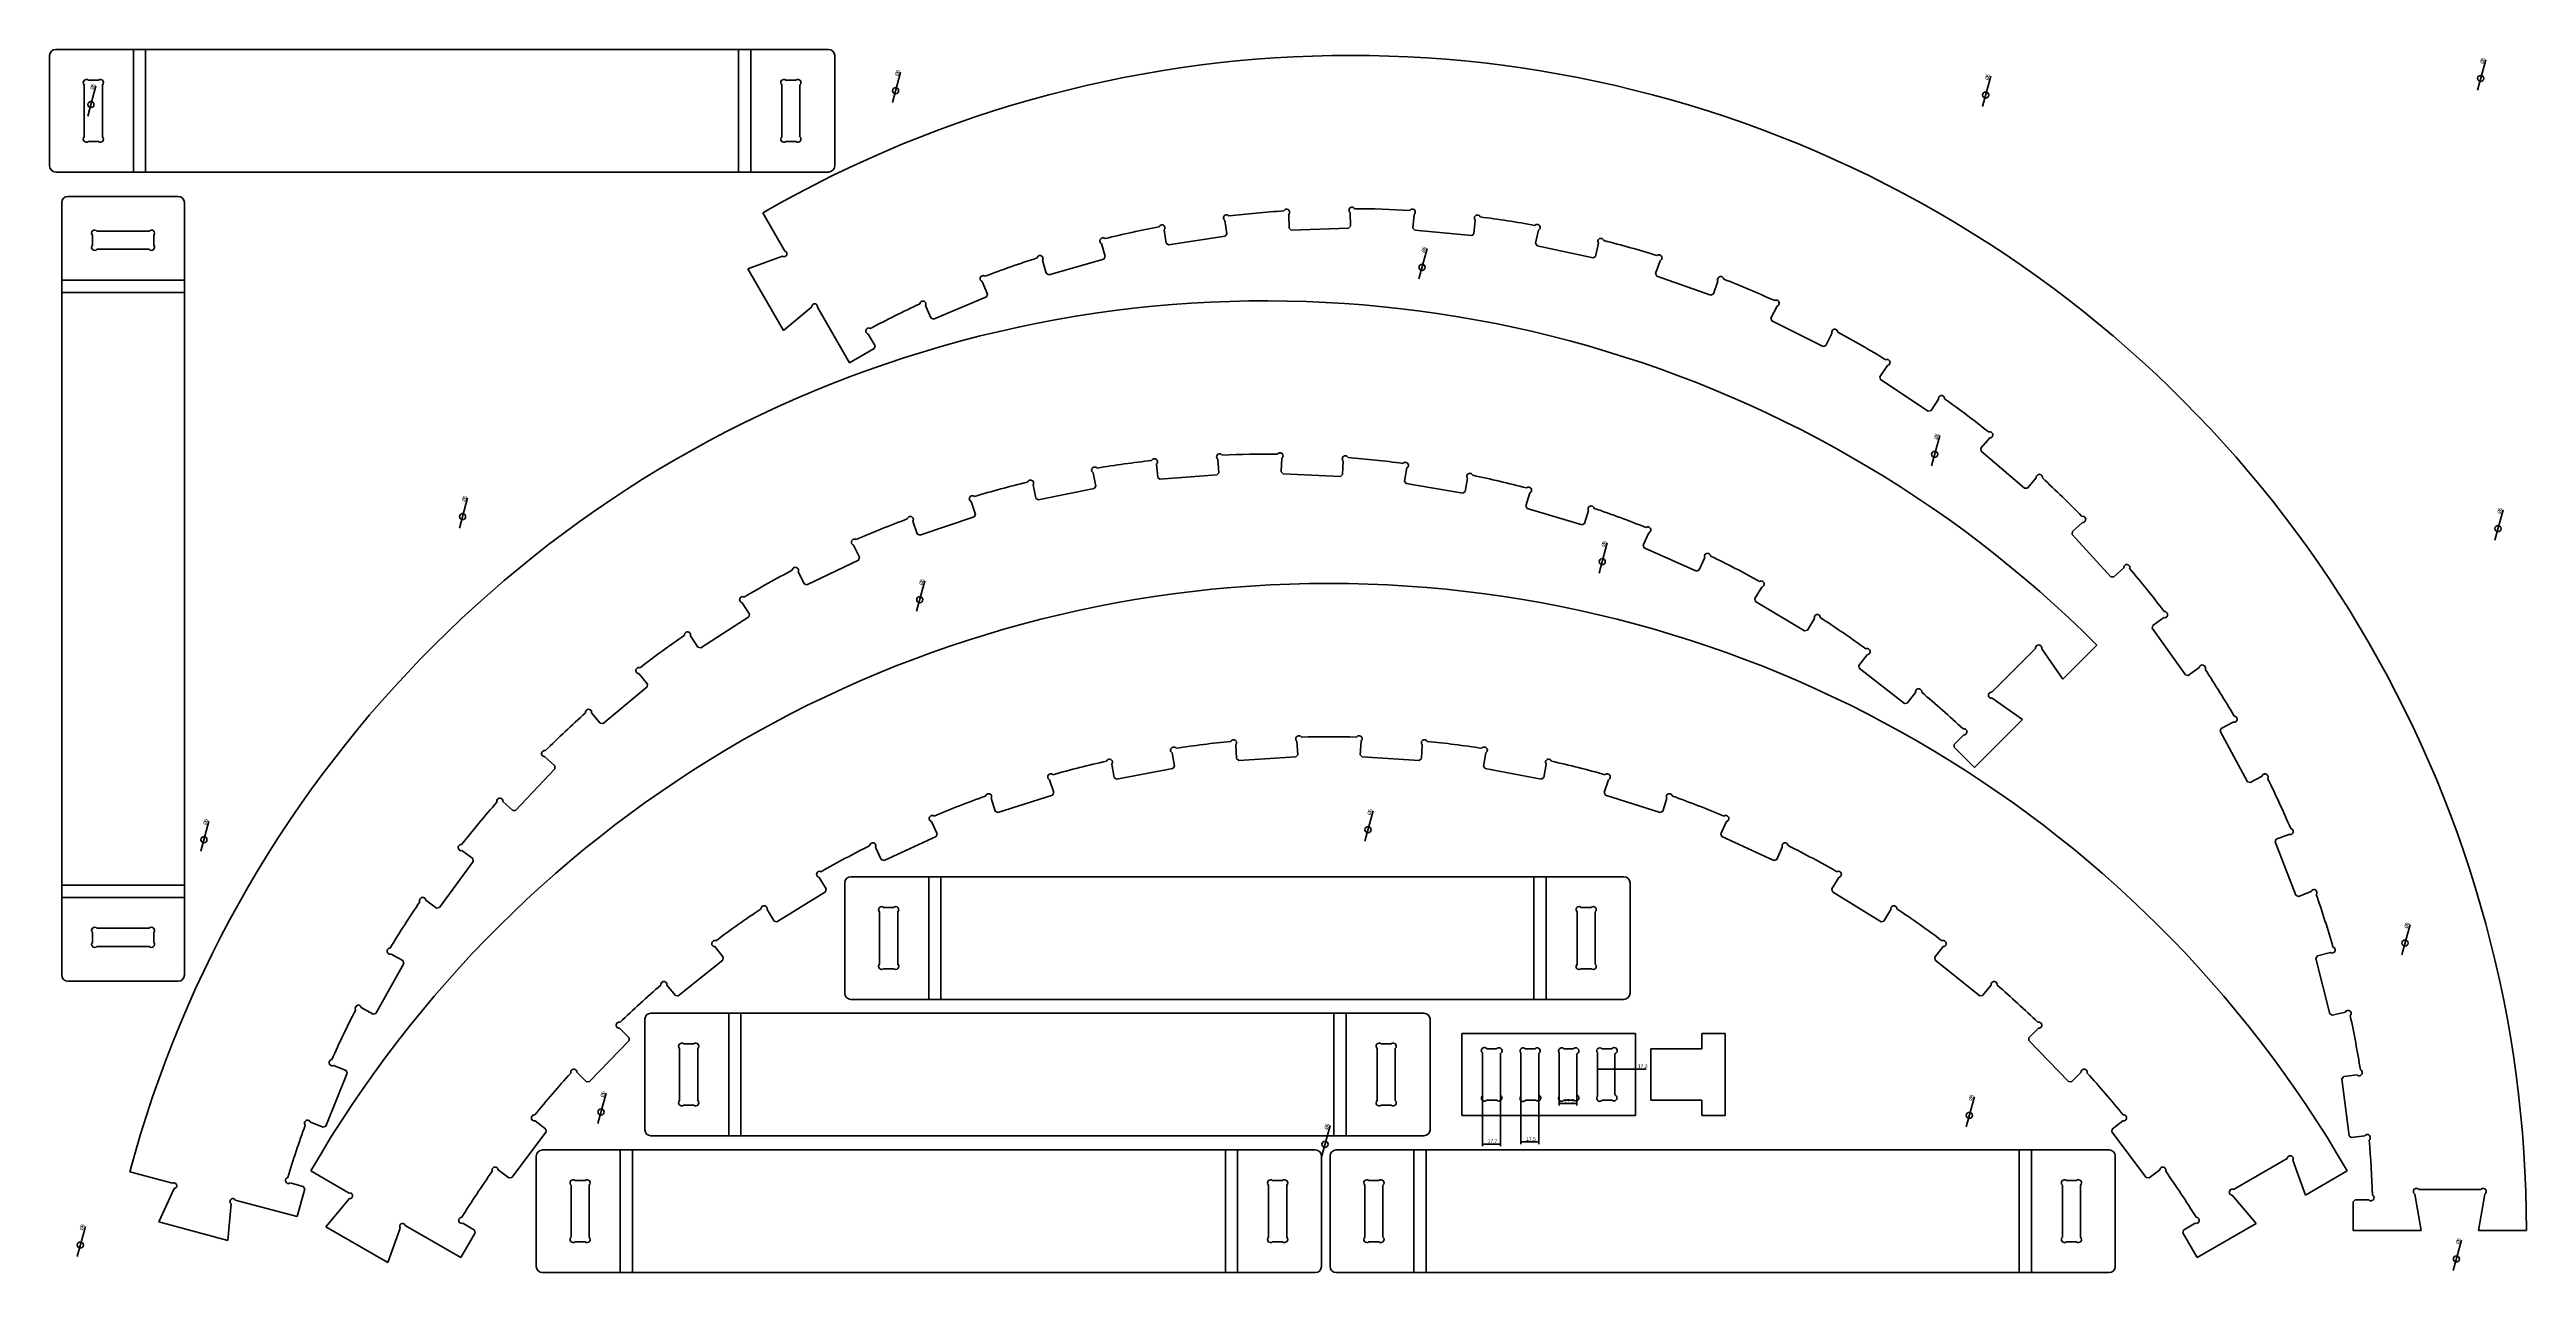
# Model space of a CAD drawing. Header units: millimetres. Extents: x 8 to 2431, y 13 to 1210.
import ezdxf

# ---------------------------------------------------------------- set-up
doc = ezdxf.new("R2010")
doc.units = ezdxf.units.MM
doc.layers.add('1', color=7, linetype='Continuous', true_color=0xffffff)
doc.styles.add('Arial Unicode MS', font='Arial Unicode MS')
doc.dimstyles.get("Standard").update_dxf_attribs({"dimtxt": 0.18, "dimasz": 0.18, "dimexe": 0.18, "dimexo": 0.0625, "dimgap": 0.09, "dimtad": 0, "dimtih": 1, "dimtoh": 1, "dimdec": 4, "dimzin": 0, "dimdsep": 46, "dimtxsty": 'Standard', "dimcen": 0.09, "dimadec": 0, "dimazin": 0, "dimtfac": 1, "dimtdec": 4, "dimtofl": 0, "dimtmove": 0, "dimatfit": 3, "dimfxl": 1, "dimtolj": 1, "dimtzin": 0, "dimarcsym": 0})

# ---------------------------------------------------------------- blocks, each defined once
blk = doc.blocks.new('_U0')
at = {"layer": '1', "color": 18, "lineweight": 35}
blk.add_line((1522.030667, 212.125958), (1569.896629, 212.125958), dxfattribs=at)
at = {"layer": '1', "color": 18, "lineweight": 70}
for points in [[(1522.030667, 212.125958), (1525.530663, 213.06378), (1525.53067, 211.188136), (1522.030667, 212.125958)], [(1539.180667, 212.125958), (1535.68067, 211.188136), (1535.680663, 213.06378), (1539.180667, 212.125958)]]:
    blk.add_solid(points, dxfattribs=at)
at = {"layer": '1', "color": 18, "linetype": 'Continuous', "lineweight": 13, "insert": (1561.605258, 212.550987), "char_height": 3.5, "attachment_point": 7, "line_spacing_factor": 1.069626, "style": 'Arial Unicode MS'}
blk.add_mtext('\\fArial Unicode MS|b0|i0;\\W1.0000;17,2', dxfattribs=at)
blk = doc.blocks.new('_U1')
at = {"layer": '1', "color": 18, "lineweight": 35}
for p, q in [((1484.730667, 185.311749), (1484.730667, 176.356183)), ((1484.730667, 178.356183), (1502.030667, 178.356183)), ((1502.030667, 186.724248), (1502.030667, 176.356183))]:
    blk.add_line(p, q, dxfattribs=at)
at = {"layer": '1', "color": 18, "lineweight": 70}
for points in [[(1484.730667, 178.356183), (1488.230663, 179.294005), (1488.23067, 177.418361), (1484.730667, 178.356183)], [(1502.030667, 178.356183), (1498.53067, 177.418361), (1498.530663, 179.294005), (1502.030667, 178.356183)]]:
    blk.add_solid(points, dxfattribs=at)
at = {"layer": '1', "color": 18, "linetype": 'Continuous', "lineweight": 13, "insert": (1489.672481, 178.781212), "char_height": 3.5, "attachment_point": 7, "line_spacing_factor": 1.069626, "style": 'Arial Unicode MS'}
blk.add_mtext('\\fArial Unicode MS|b0|i0;\\W1.0000;17,3', dxfattribs=at)
blk = doc.blocks.new('_U2')
at = {"layer": '1', "color": 18, "lineweight": 35}
for p, q in [((1447.230667, 185.604062), (1447.230667, 138.756183)), ((1464.730667, 186.714684), (1464.730667, 138.756183)), ((1447.230667, 140.756183), (1464.730667, 140.756183))]:
    blk.add_line(p, q, dxfattribs=at)
at = {"layer": '1', "color": 18, "lineweight": 70}
for points in [[(1447.230667, 140.756183), (1450.730663, 141.694005), (1450.73067, 139.818361), (1447.230667, 140.756183)], [(1464.730667, 140.756183), (1461.23067, 139.818361), (1461.230663, 141.694005), (1464.730667, 140.756183)]]:
    blk.add_solid(points, dxfattribs=at)
at = {"layer": '1', "color": 18, "linetype": 'Continuous', "lineweight": 13, "insert": (1452.272481, 141.181212), "char_height": 3.5, "attachment_point": 7, "line_spacing_factor": 1.069626, "style": 'Arial Unicode MS'}
blk.add_mtext('\\fArial Unicode MS|b0|i0;\\W1.0000;17,5', dxfattribs=at)
blk = doc.blocks.new('_U3')
at = {"layer": '1', "color": 18, "lineweight": 35}
for p, q in [((1409.530667, 185.837249), (1409.530667, 136.740174)), ((1427.230667, 186.343336), (1427.230667, 136.740174)), ((1409.530667, 138.740174), (1427.230667, 138.740174))]:
    blk.add_line(p, q, dxfattribs=at)
at = {"layer": '1', "color": 18, "lineweight": 70}
for points in [[(1409.530667, 138.740174), (1413.030663, 139.677996), (1413.03067, 137.802352), (1409.530667, 138.740174)], [(1427.230667, 138.740174), (1423.73067, 137.802352), (1423.730663, 139.677996), (1427.230667, 138.740174)]]:
    blk.add_solid(points, dxfattribs=at)
at = {"layer": '1', "color": 18, "linetype": 'Continuous', "lineweight": 13, "insert": (1414.672481, 139.165203), "char_height": 3.5, "attachment_point": 7, "line_spacing_factor": 1.069626, "style": 'Arial Unicode MS'}
blk.add_mtext('\\fArial Unicode MS|b0|i0;\\W1.0000;17,7', dxfattribs=at)
blk = doc.blocks.new('_U4')
at = {"layer": '1', "color": 18, "lineweight": 35}
blk.add_line((156.024255, 425.218987), (164.06784, 454.849357), dxfattribs=at)
at = {"layer": '1', "color": 18, "lineweight": 70}
for points in [[(159.888499, 439.453808), (159.900371, 443.077252), (161.710506, 442.585872)], [(158.316603, 433.663372), (158.304732, 430.039928), (156.494597, 430.531308)]]:
    blk.add_solid(points, dxfattribs=at)
at = {"layer": '1', "color": 18, "linetype": 'Continuous', "lineweight": 13, "char_height": 3.5, "attachment_point": 7, "rotation": 74.812261703, "line_spacing_factor": 1.069626, "style": 'Arial Unicode MS'}
for s, insert in [('\\fArial Unicode MS|b0|i0;%%c', (161.76093, 450.625729)), ('\\fArial Unicode MS|b0|i0;\\W1.0000;6', (162.595652, 453.700618))]:
    blk.add_mtext(s, dxfattribs=dict(at, insert=insert))
blk = doc.blocks.new('_U5')
at = {"layer": '1', "color": 18, "lineweight": 35}
blk.add_line((45.450332, 1144.80862), (53.493917, 1174.43899), dxfattribs=at)
at = {"layer": '1', "color": 18, "lineweight": 70}
for points in [[(47.74268, 1153.253005), (47.730808, 1149.629561), (45.920674, 1150.120941)], [(49.314576, 1159.043441), (49.326448, 1162.666885), (51.136583, 1162.175505)]]:
    blk.add_solid(points, dxfattribs=at)
at = {"layer": '1', "color": 18, "linetype": 'Continuous', "lineweight": 13, "char_height": 3.5, "attachment_point": 7, "rotation": 74.812261703, "line_spacing_factor": 1.069626, "style": 'Arial Unicode MS'}
for s, insert in [('\\fArial Unicode MS|b0|i0;%%c', (51.187007, 1170.215362)), ('\\fArial Unicode MS|b0|i0;\\W1.0000;6', (52.021729, 1173.290251))]:
    blk.add_mtext(s, dxfattribs=dict(at, insert=insert))
blk = doc.blocks.new('_U6')
at = {"layer": '1', "color": 18, "lineweight": 35}
blk.add_line((1252.600999, 127.166179), (1260.644583, 156.796549), dxfattribs=at)
at = {"layer": '1', "color": 18, "lineweight": 70}
for points in [[(1254.893347, 135.610564), (1254.881475, 131.98712), (1253.07134, 132.4785)], [(1256.465243, 141.401), (1256.477115, 145.024444), (1258.287249, 144.533064)]]:
    blk.add_solid(points, dxfattribs=at)
at = {"layer": '1', "color": 18, "linetype": 'Continuous', "lineweight": 13, "char_height": 3.5, "attachment_point": 7, "rotation": 74.812261703, "line_spacing_factor": 1.069626, "style": 'Arial Unicode MS'}
for s, insert in [('\\fArial Unicode MS|b0|i0;%%c', (1258.337673, 152.572921)), ('\\fArial Unicode MS|b0|i0;\\W1.0000;6', (1259.172396, 155.64781))]:
    blk.add_mtext(s, dxfattribs=dict(at, insert=insert))
blk = doc.blocks.new('_U7')
at = {"layer": '1', "color": 18, "lineweight": 35}
blk.add_line((544.547468, 158.807142), (552.591052, 188.437512), dxfattribs=at)
at = {"layer": '1', "color": 18, "lineweight": 70}
for points in [[(548.411712, 173.041963), (548.423584, 176.665407), (550.233718, 176.174027)], [(546.839816, 167.251527), (546.827944, 163.628083), (545.017809, 164.119463)]]:
    blk.add_solid(points, dxfattribs=at)
at = {"layer": '1', "color": 18, "linetype": 'Continuous', "lineweight": 13, "char_height": 3.5, "attachment_point": 7, "rotation": 74.812261703, "line_spacing_factor": 1.069626, "style": 'Arial Unicode MS'}
for s, insert in [('\\fArial Unicode MS|b0|i0;%%c', (550.284142, 184.213883)), ('\\fArial Unicode MS|b0|i0;\\W1.0000;6', (551.118865, 187.288773))]:
    blk.add_mtext(s, dxfattribs=dict(at, insert=insert))
blk = doc.blocks.new('_U8')
at = {"layer": '1', "color": 18, "lineweight": 35}
blk.add_line((1882.786689, 155.419195), (1890.830274, 185.049565), dxfattribs=at)
at = {"layer": '1', "color": 18, "lineweight": 70}
for points in [[(1886.650933, 169.654015), (1886.662805, 173.277459), (1888.47294, 172.78608)], [(1885.079038, 163.86358), (1885.067166, 160.240136), (1883.257031, 160.731516)]]:
    blk.add_solid(points, dxfattribs=at)
at = {"layer": '1', "color": 18, "linetype": 'Continuous', "lineweight": 13, "char_height": 3.5, "attachment_point": 7, "rotation": 74.812261703, "line_spacing_factor": 1.069626, "style": 'Arial Unicode MS'}
for s, insert in [('\\fArial Unicode MS|b0|i0;%%c', (1888.523364, 180.825936)), ('\\fArial Unicode MS|b0|i0;\\W1.0000;6', (1889.358086, 183.900826))]:
    blk.add_mtext(s, dxfattribs=dict(at, insert=insert))
blk = doc.blocks.new('_U9')
at = {"layer": '1', "color": 18, "lineweight": 35}
blk.add_line((856.238628, 660.223357), (864.282213, 689.853727), dxfattribs=at)
at = {"layer": '1', "color": 18, "lineweight": 70}
for points in [[(858.530976, 668.667742), (858.519104, 665.044298), (856.70897, 665.535678)], [(860.102872, 674.458177), (860.114744, 678.081621), (861.924879, 677.590242)]]:
    blk.add_solid(points, dxfattribs=at)
at = {"layer": '1', "color": 18, "linetype": 'Continuous', "lineweight": 13, "char_height": 3.5, "attachment_point": 7, "rotation": 74.812261703, "line_spacing_factor": 1.069626, "style": 'Arial Unicode MS'}
for s, insert in [('\\fArial Unicode MS|b0|i0;%%c', (861.975303, 685.630098)), ('\\fArial Unicode MS|b0|i0;\\W1.0000;6', (862.810025, 688.704988))]:
    blk.add_mtext(s, dxfattribs=dict(at, insert=insert))
blk = doc.blocks.new('_U10')
at = {"layer": '1', "color": 18, "lineweight": 35}
blk.add_line((1523.664265, 697.490778), (1531.70785, 727.121148), dxfattribs=at)
at = {"layer": '1', "color": 18, "lineweight": 70}
for points in [[(1525.956613, 705.935163), (1525.944742, 702.311719), (1524.134607, 702.803099)], [(1527.528509, 711.725599), (1527.540381, 715.349043), (1529.350516, 714.857663)]]:
    blk.add_solid(points, dxfattribs=at)
at = {"layer": '1', "color": 18, "linetype": 'Continuous', "lineweight": 13, "char_height": 3.5, "attachment_point": 7, "rotation": 74.812261703, "line_spacing_factor": 1.069626, "style": 'Arial Unicode MS'}
for s, insert in [('\\fArial Unicode MS|b0|i0;%%c', (1529.40094, 722.89752)), ('\\fArial Unicode MS|b0|i0;\\W1.0000;6', (1530.235662, 725.972409))]:
    blk.add_mtext(s, dxfattribs=dict(at, insert=insert))
blk = doc.blocks.new('_U11')
at = {"layer": '1', "color": 18, "lineweight": 35}
blk.add_line((1848.907215, 802.517148), (1856.9508, 832.147518), dxfattribs=at)
at = {"layer": '1', "color": 18, "lineweight": 70}
for points in [[(1851.199564, 810.961533), (1851.187692, 807.338089), (1849.377557, 807.829468)], [(1852.771459, 816.751968), (1852.783331, 820.375412), (1854.593466, 819.884032)]]:
    blk.add_solid(points, dxfattribs=at)
at = {"layer": '1', "color": 18, "linetype": 'Continuous', "lineweight": 13, "char_height": 3.5, "attachment_point": 7, "rotation": 74.812261703, "line_spacing_factor": 1.069626, "style": 'Arial Unicode MS'}
for s, insert in [('\\fArial Unicode MS|b0|i0;%%c', (1854.64389, 827.923889)), ('\\fArial Unicode MS|b0|i0;\\W1.0000;6', (1855.478612, 830.998779))]:
    blk.add_mtext(s, dxfattribs=dict(at, insert=insert))
blk = doc.blocks.new('_U12')
at = {"layer": '1', "color": 18, "lineweight": 35}
blk.add_line((1347.491001, 985.466307), (1355.534585, 1015.096677), dxfattribs=at)
at = {"layer": '1', "color": 18, "lineweight": 70}
for points in [[(1349.783349, 993.910692), (1349.771477, 990.287248), (1347.961342, 990.778628)], [(1351.355245, 999.701128), (1351.367117, 1003.324571), (1353.177251, 1002.833192)]]:
    blk.add_solid(points, dxfattribs=at)
at = {"layer": '1', "color": 18, "linetype": 'Continuous', "lineweight": 13, "char_height": 3.5, "attachment_point": 7, "rotation": 74.812261703, "line_spacing_factor": 1.069626, "style": 'Arial Unicode MS'}
for s, insert in [('\\fArial Unicode MS|b0|i0;%%c', (1353.227675, 1010.873048)), ('\\fArial Unicode MS|b0|i0;\\W1.0000;6', (1354.062398, 1013.947938))]:
    blk.add_mtext(s, dxfattribs=dict(at, insert=insert))
blk = doc.blocks.new('_U13')
at = {"layer": '1', "color": 18, "lineweight": 35}
blk.add_line((832.522996, 1158.251624), (840.566581, 1187.881994), dxfattribs=at)
at = {"layer": '1', "color": 18, "lineweight": 70}
for points in [[(834.815344, 1166.696009), (834.803473, 1163.072565), (832.993338, 1163.563945)], [(836.38724, 1172.486445), (836.399112, 1176.109889), (838.209247, 1175.618509)]]:
    blk.add_solid(points, dxfattribs=at)
at = {"layer": '1', "color": 18, "linetype": 'Continuous', "lineweight": 13, "char_height": 3.5, "attachment_point": 7, "rotation": 74.812261703, "line_spacing_factor": 1.069626, "style": 'Arial Unicode MS'}
for s, insert in [('\\fArial Unicode MS|b0|i0;%%c', (838.259671, 1183.658366)), ('\\fArial Unicode MS|b0|i0;\\W1.0000;6', (839.094393, 1186.733255))]:
    blk.add_mtext(s, dxfattribs=dict(at, insert=insert))
blk = doc.blocks.new('_U14')
at = {"layer": '1', "color": 18, "lineweight": 35}
blk.add_line((409.029572, 741.534094), (417.073156, 771.164465), dxfattribs=at)
at = {"layer": '1', "color": 18, "lineweight": 70}
for points in [[(412.893816, 755.768915), (412.905688, 759.392359), (414.715822, 758.900979)], [(411.32192, 749.978479), (411.310048, 746.355036), (409.499913, 746.846415)]]:
    blk.add_solid(points, dxfattribs=at)
at = {"layer": '1', "color": 18, "linetype": 'Continuous', "lineweight": 13, "char_height": 3.5, "attachment_point": 7, "rotation": 74.812261703, "line_spacing_factor": 1.069626, "style": 'Arial Unicode MS'}
for s, insert in [('\\fArial Unicode MS|b0|i0;%%c', (414.766246, 766.940836)), ('\\fArial Unicode MS|b0|i0;\\W1.0000;6', (415.600969, 770.015725))]:
    blk.add_mtext(s, dxfattribs=dict(at, insert=insert))
blk = doc.blocks.new('_U15')
at = {"layer": '1', "color": 18, "lineweight": 35}
blk.add_line((1294.649121, 435.082141), (1302.692706, 464.712511), dxfattribs=at)
at = {"layer": '1', "color": 18, "lineweight": 70}
for points in [[(1296.94147, 443.526526), (1296.929598, 439.903083), (1295.119463, 440.394462)], [(1298.513366, 449.316962), (1298.525237, 452.940406), (1300.335372, 452.449026)]]:
    blk.add_solid(points, dxfattribs=at)
at = {"layer": '1', "color": 18, "linetype": 'Continuous', "lineweight": 13, "char_height": 3.5, "attachment_point": 7, "rotation": 74.812261703, "line_spacing_factor": 1.069626, "style": 'Arial Unicode MS'}
for s, insert in [('\\fArial Unicode MS|b0|i0;%%c', (1300.385796, 460.488883)), ('\\fArial Unicode MS|b0|i0;\\W1.0000;6', (1301.220519, 463.563772))]:
    blk.add_mtext(s, dxfattribs=dict(at, insert=insert))
blk = doc.blocks.new('_U16')
at = {"layer": '1', "color": 18, "lineweight": 35}
blk.add_line((1898.771734, 1154.224019), (1906.815319, 1183.85439), dxfattribs=at)
at = {"layer": '1', "color": 18, "lineweight": 70}
for points in [[(1902.635979, 1168.45884), (1902.64785, 1172.082284), (1904.457985, 1171.590904)], [(1901.064083, 1162.668404), (1901.052211, 1159.044961), (1899.242076, 1159.53634)]]:
    blk.add_solid(points, dxfattribs=at)
at = {"layer": '1', "color": 18, "linetype": 'Continuous', "lineweight": 13, "char_height": 3.5, "attachment_point": 7, "rotation": 74.812261703, "line_spacing_factor": 1.069626, "style": 'Arial Unicode MS'}
for s, insert in [('\\fArial Unicode MS|b0|i0;%%c', (1904.508409, 1179.630761)), ('\\fArial Unicode MS|b0|i0;\\W1.0000;6', (1905.343132, 1182.70565))]:
    blk.add_mtext(s, dxfattribs=dict(at, insert=insert))
blk = doc.blocks.new('_U17')
at = {"layer": '1', "color": 18, "lineweight": 35}
blk.add_line((35.110658, 28.524205), (43.154242, 58.154575), dxfattribs=at)
at = {"layer": '1', "color": 18, "lineweight": 70}
for points in [[(37.403006, 36.96859), (37.391134, 33.345146), (35.580999, 33.836526)], [(38.974902, 42.759025), (38.986774, 46.382469), (40.796909, 45.89109)]]:
    blk.add_solid(points, dxfattribs=at)
at = {"layer": '1', "color": 18, "linetype": 'Continuous', "lineweight": 13, "char_height": 3.5, "attachment_point": 7, "rotation": 74.812261703, "line_spacing_factor": 1.069626, "style": 'Arial Unicode MS'}
for s, insert in [('\\fArial Unicode MS|b0|i0;%%c', (40.847332, 53.930946)), ('\\fArial Unicode MS|b0|i0;\\W1.0000;6', (41.682055, 57.005836))]:
    blk.add_mtext(s, dxfattribs=dict(at, insert=insert))
blk = doc.blocks.new('_U18')
at = {"layer": '1', "color": 18, "lineweight": 35}
blk.add_line((2399.897941, 729.829316), (2407.941525, 759.459686), dxfattribs=at)
at = {"layer": '1', "color": 18, "lineweight": 70}
for points in [[(2402.190289, 738.273701), (2402.178417, 734.650257), (2400.368282, 735.141637)], [(2403.762185, 744.064137), (2403.774057, 747.687581), (2405.584192, 747.196201)]]:
    blk.add_solid(points, dxfattribs=at)
at = {"layer": '1', "color": 18, "linetype": 'Continuous', "lineweight": 13, "char_height": 3.5, "attachment_point": 7, "rotation": 74.812261703, "line_spacing_factor": 1.069626, "style": 'Arial Unicode MS'}
for s, insert in [('\\fArial Unicode MS|b0|i0;%%c', (2405.634616, 755.236057)), ('\\fArial Unicode MS|b0|i0;\\W1.0000;6', (2406.469338, 758.310947))]:
    blk.add_mtext(s, dxfattribs=dict(at, insert=insert))
blk = doc.blocks.new('_U19')
at = {"layer": '1', "color": 18, "lineweight": 35}
blk.add_line((2359.242572, 14.972415), (2367.286157, 44.602785), dxfattribs=at)
at = {"layer": '1', "color": 18, "lineweight": 70}
for points in [[(2363.106816, 29.207236), (2363.118688, 32.83068), (2364.928823, 32.3393)], [(2361.53492, 23.4168), (2361.523048, 19.793357), (2359.712914, 20.284736)]]:
    blk.add_solid(points, dxfattribs=at)
at = {"layer": '1', "color": 18, "linetype": 'Continuous', "lineweight": 13, "char_height": 3.5, "attachment_point": 7, "rotation": 74.812261703, "line_spacing_factor": 1.069626, "style": 'Arial Unicode MS'}
for s, insert in [('\\fArial Unicode MS|b0|i0;%%c', (2364.979247, 40.379157)), ('\\fArial Unicode MS|b0|i0;\\W1.0000;6', (2365.813969, 43.454046))]:
    blk.add_mtext(s, dxfattribs=dict(at, insert=insert))
blk = doc.blocks.new('_U20')
at = {"layer": '1', "color": 18, "lineweight": 35}
blk.add_line((2382.958204, 1170.262478), (2391.001788, 1199.892848), dxfattribs=at)
at = {"layer": '1', "color": 18, "lineweight": 70}
for points in [[(2386.822448, 1184.497298), (2386.83432, 1188.120742), (2388.644455, 1187.629362)], [(2385.250552, 1178.706863), (2385.23868, 1175.083419), (2383.428545, 1175.574799)]]:
    blk.add_solid(points, dxfattribs=at)
at = {"layer": '1', "color": 18, "linetype": 'Continuous', "lineweight": 13, "char_height": 3.5, "attachment_point": 7, "rotation": 74.812261703, "line_spacing_factor": 1.069626, "style": 'Arial Unicode MS'}
for s, insert in [('\\fArial Unicode MS|b0|i0;%%c', (2388.694879, 1195.669219)), ('\\fArial Unicode MS|b0|i0;\\W1.0000;6', (2389.529601, 1198.744109))]:
    blk.add_mtext(s, dxfattribs=dict(at, insert=insert))
blk = doc.blocks.new('_U21')
at = {"layer": '1', "color": 18, "lineweight": 35}
blk.add_line((2308.911226, 324.012846), (2316.95481, 353.643216), dxfattribs=at)
at = {"layer": '1', "color": 18, "lineweight": 70}
for points in [[(2312.77547, 338.247666), (2312.787342, 341.87111), (2314.597476, 341.379731)], [(2311.203574, 332.457231), (2311.191702, 328.833787), (2309.381567, 329.325167)]]:
    blk.add_solid(points, dxfattribs=at)
at = {"layer": '1', "color": 18, "linetype": 'Continuous', "lineweight": 13, "char_height": 3.5, "attachment_point": 7, "rotation": 74.812261703, "line_spacing_factor": 1.069626, "style": 'Arial Unicode MS'}
for s, insert in [('\\fArial Unicode MS|b0|i0;%%c', (2314.6479, 349.419587)), ('\\fArial Unicode MS|b0|i0;\\W1.0000;6', (2315.482623, 352.494477))]:
    blk.add_mtext(s, dxfattribs=dict(at, insert=insert))

msp = doc.modelspace()

# ---------------------------------------------------------------- linework, layer by layer
at = {"layer": '1', "color": 155, "linetype": 'Continuous', "lineweight": 70}
for p, q in [((8.105574, 1203.974052), (8.105574, 1095.974052)), ((90.105574, 1209.974052), (14.105574, 1209.974052)), ((102.105574, 1209.974052), (90.105574, 1209.974052)), ((90.105574, 1209.974052), (90.105574, 1089.974052)), ((102.105574, 1209.974052), (102.105574, 1089.974052)), ((682.105574, 1209.974052), (102.105574, 1209.974052)), ((682.105574, 1209.974052), (682.105574, 1089.974052)), ((682.105574, 1209.974052), (694.105574, 1209.974052)), ((770.105574, 1209.974052), (694.105574, 1209.974052)), ((694.105574, 1209.974052), (694.105574, 1089.974052)), ((776.105574, 1203.974052), (776.105574, 1095.974052)), ((42.105574, 1124.446188), (42.105574, 1175.501916)), ((46.105574, 1179.974052), (55.855574, 1179.974052)), ((59.855574, 1124.446188), (59.855574, 1175.501916)), ((724.355574, 1175.501916), (724.355574, 1124.446188)), ((728.355574, 1179.974052), (738.105574, 1179.974052)), ((742.105574, 1175.501916), (742.105574, 1124.446188)), ((46.105574, 1119.974052), (55.855574, 1119.974052)), ((728.355574, 1119.974052), (738.105574, 1119.974052)), ((90.105574, 1089.974052), (14.105574, 1089.974052)), ((26.051391, 1066.160236), (134.051391, 1066.160236)), ((102.105574, 1089.974052), (90.105574, 1089.974052)), ((682.105574, 1089.974052), (102.105574, 1089.974052)), ((682.105574, 1089.974052), (694.105574, 1089.974052)), ((770.105574, 1089.974052), (694.105574, 1089.974052)), ((20.051391, 1060.160236), (20.051391, 984.160236)), ((140.051391, 1060.160236), (140.051391, 984.160236)), ((727.38937, 1012.671891), (705.770822, 1050.116314)), ((1157.685753, 1042.692081), (1159.716404, 1029.610414)), ((1220.530495, 1035.245669), (1220.12282, 1048.477728)), ((1280.094363, 1050.325431), (1280.502038, 1037.093372)), ((1341.547697, 1035.212576), (1342.769177, 1048.394441)), ((1402.513227, 1042.858339), (1401.291747, 1029.676474)), ((50.051391, 1018.410236), (50.051391, 1028.160236)), ((54.523527, 1032.160236), (105.579255, 1032.160236)), ((110.051391, 1018.410236), (110.051391, 1028.160236)), ((1037.142988, 1020.074004), (1040.765831, 1007.341031)), ((1100.426476, 1020.406914), (1098.395825, 1033.488582)), ((1102.70959, 1018.737367), (1100.426476, 1020.406914)), ((1158.046856, 1027.327299), (1102.70959, 1018.737367)), ((1159.716404, 1029.610414), (1158.046856, 1027.327299)), ((1222.591137, 1033.308208), (1220.530495, 1035.245669)), ((1278.564577, 1035.032731), (1222.591137, 1033.308208)), ((1280.502038, 1037.093372), (1278.564577, 1035.032731)), ((1343.354628, 1033.036571), (1341.547697, 1035.212576)), ((1399.115742, 1027.869543), (1343.354628, 1033.036571)), ((1401.291747, 1029.676474), (1399.115742, 1027.869543)), ((1461.643583, 1020.308136), (1464.475701, 1033.239984)), ((1463.169413, 1017.926574), (1461.643583, 1020.308136)), ((1517.872919, 1005.946321), (1463.169413, 1017.926574)), ((1523.0866, 1020.403999), (1520.254482, 1007.472151)), ((54.523527, 1014.410236), (105.579255, 1014.410236)), ((691.129806, 995.475298), (724.933799, 1007.778945)), ((726.129806, 934.853519), (691.129806, 995.475298)), ((983.056292, 990.921252), (979.433449, 1003.654224)), ((1039.389506, 1004.870054), (985.52727, 989.544927)), ((1040.765831, 1007.341031), (1039.389506, 1004.870054)), ((1520.254482, 1007.472151), (1517.872919, 1005.946321)), ((1578.997622, 990.758287), (1583.397447, 1003.244084)), ((20.051391, 984.160236), (140.051391, 984.160236)), ((20.051391, 972.160236), (20.051391, 984.160236)), ((20.051391, 972.160236), (140.051391, 972.160236)), ((20.051391, 972.160236), (20.051391, 392.160236)), ((140.051391, 972.160236), (140.051391, 984.160236)), ((140.051391, 972.160236), (140.051391, 392.160236)), ((920.293372, 982.814065), (925.453489, 970.622807)), ((925.453489, 970.622807), (924.39125, 968.001424)), ((985.52727, 989.544927), (983.056292, 990.921252)), ((1580.219222, 988.207269), (1578.997622, 990.758287)), ((1633.03587, 969.5954), (1580.219222, 988.207269)), ((1635.586889, 970.816999), (1633.03587, 969.5954)), ((1639.986713, 983.302796), (1635.586889, 970.816999)), ((753.687073, 957.976812), (726.129806, 934.853519)), ((790.546634, 903.280301), (759.152275, 957.656926)), ((870.199158, 947.235655), (865.039041, 959.426913)), ((872.820541, 946.173416), (870.199158, 947.235655)), ((924.39125, 968.001424), (872.820541, 946.173416)), ((1691.830848, 947.010973), (1697.731682, 958.861447)), ((1692.729697, 944.32917), (1691.830848, 947.010973)), ((808.908227, 931.477088), (815.527396, 920.012352)), ((1742.858842, 919.367822), (1692.729697, 944.32917)), ((1751.44148, 932.117145), (1745.540645, 920.266672)), ((814.795345, 917.280301), (790.546634, 903.280301)), ((815.527396, 920.012352), (814.795345, 917.280301)), ((1745.540645, 920.266672), (1742.858842, 919.367822)), ((1798.432822, 889.729359), (1805.745216, 900.764869)), ((1798.995297, 886.957424), (1798.432822, 889.729359)), ((1845.67703, 856.024986), (1798.995297, 886.957424)), ((1848.448965, 856.587461), (1845.67703, 856.024986)), ((1855.761359, 867.62297), (1848.448965, 856.587461)), ((1897.187568, 819.781776), (1905.800672, 829.835035)), ((1091.986452, 791.187117), (1090.968109, 804.386229)), ((1150.790328, 809.001654), (1151.80867, 795.802542)), ((1212.876053, 796.743052), (1213.487445, 809.967263)), ((1273.423424, 807.196256), (1272.812032, 793.972044)), ((1333.532133, 787.400959), (1335.763991, 800.449805)), ((1897.405141, 816.96173), (1897.187568, 819.781776)), ((1939.931816, 780.527105), (1897.405141, 816.96173)), ((972.695891, 770.817376), (970.063251, 783.791303)), ((1029.935182, 780.391485), (975.053675, 769.255052)), ((1028.864866, 795.723196), (1031.497506, 782.749269)), ((1031.497506, 782.749269), (1029.935182, 780.391485)), ((1094.134373, 789.34689), (1091.986452, 791.187117)), ((1149.968444, 793.65462), (1094.134373, 789.34689)), ((1151.80867, 795.802542), (1149.968444, 793.65462)), ((1214.781552, 794.652819), (1212.876053, 796.743052)), ((1270.721799, 792.066545), (1214.781552, 794.652819)), ((1272.812032, 793.972044), (1270.721799, 792.066545)), ((1335.166324, 785.092406), (1333.532133, 787.400959)), ((1390.364749, 775.651333), (1335.166324, 785.092406)), ((1392.673302, 777.285524), (1390.364749, 775.651333)), ((1394.905161, 790.334371), (1392.673302, 777.285524)), ((1452.125667, 763.302456), (1455.94416, 775.978129)), ((1942.751863, 780.744678), (1939.931816, 780.527105)), ((1951.364967, 790.797937), (1942.751863, 780.744678)), ((912.441595, 752.478196), (859.344599, 734.681876)), ((909.495303, 767.562171), (913.702333, 755.0101)), ((913.702333, 755.0101), (912.441595, 752.478196)), ((975.053675, 769.255052), (972.695891, 770.817376)), ((1453.463777, 760.810577), (1452.125667, 763.302456)), ((1507.083629, 744.657823), (1453.463777, 760.810577)), ((1513.394001, 758.671607), (1509.575508, 745.995933)), ((856.812695, 735.942615), (852.605665, 748.494685)), ((859.344599, 734.681876), (856.812695, 735.942615)), ((1509.575508, 745.995933), (1507.083629, 744.657823)), ((1566.858898, 724.81285), (1572.206141, 736.9232)), ((1986.467438, 735.40315), (1986.598064, 738.228559)), ((2024.194394, 694.01865), (1986.467438, 735.40315)), ((1986.598064, 738.228559), (1996.381314, 747.147169)), ((799.268766, 710.337889), (748.761177, 686.151457)), ((794.491162, 724.94547), (800.208807, 713.005532)), ((800.208807, 713.005532), (799.268766, 710.337889)), ((1567.880644, 722.17542), (1566.858898, 724.81285)), ((1619.1091, 699.555844), (1567.880644, 722.17542)), ((1627.093773, 712.687939), (1621.74653, 700.577589)), ((2036.803052, 702.806634), (2027.019803, 693.888024)), ((746.093534, 687.091499), (740.375888, 699.031436)), ((748.761177, 686.151457), (746.093534, 687.091499)), ((1621.74653, 700.577589), (1619.1091, 699.555844)), ((1675.992588, 672.515605), (1682.787522, 683.877051)), ((2027.019803, 693.888024), (2024.194394, 694.01865)), ((692.13228, 654.609368), (644.979742, 624.399466)), ((685.595787, 668.51912), (692.737374, 657.372313)), ((692.737374, 657.372313), (692.13228, 654.609368)), ((1676.682481, 669.772605), (1675.992588, 672.515605)), ((1724.74297, 641.029096), (1676.682481, 669.772605)), ((642.216798, 625.00456), (635.07521, 636.151368)), ((1727.48597, 641.718988), (1724.74297, 641.029096)), ((1734.280904, 653.080434), (1727.48597, 641.718988)), ((2064.832093, 643.518028), (2065.308939, 646.30597)), ((2097.187427, 597.811001), (2064.832093, 643.518028)), ((2065.308939, 646.30597), (2076.114029, 653.954735)), ((644.979742, 624.399466), (642.216798, 625.00456)), ((1777.872382, 607.203493), (1786.012002, 617.643808)), ((1778.219962, 604.396504), (1777.872382, 607.203493)), ((1950.71792, 623.772752), (1907.935474, 580.990306)), ((1977.372425, 593.858715), (1956.608629, 623.51249)), ((2010.643977, 627.130266), (1977.372425, 593.858715)), ((592.656216, 586.137422), (549.573513, 550.362001)), ((584.459921, 599.138486), (592.91719, 588.953783)), ((592.91719, 588.953783), (592.656216, 586.137422)), ((1822.383938, 569.964785), (1778.219962, 604.396504)), ((2099.975369, 597.334155), (2097.187427, 597.811001)), ((2110.780459, 604.98292), (2099.975369, 597.334155)), ((546.757152, 550.622975), (538.299882, 560.807678)), ((1825.190927, 570.312366), (1822.383938, 569.964785)), ((1833.330547, 580.75268), (1825.190927, 570.312366)), ((1908.195736, 575.099597), (1937.849511, 554.335801)), ((549.573513, 550.362001), (546.757152, 550.622975)), ((1228.178725, 533.033008), (1228.993689, 519.819779)), ((1290.068314, 519.819779), (1290.883278, 533.033008)), ((1870.953885, 529.866581), (1880.314803, 539.227499)), ((1937.849511, 554.335801), (1890.752874, 507.239164)), ((2131.311179, 542.699251), (2132.127016, 545.407462)), ((2157.804418, 493.362568), (2131.311179, 542.699251)), ((2132.127016, 545.407462), (2143.790153, 551.670435)), ((492.61668, 517.855309), (502.261429, 508.7871)), ((502.261429, 508.7871), (502.34853, 505.960014)), ((1049.517393, 497.595798), (1047.084855, 510.608727)), ((1106.063241, 521.633698), (1108.495779, 508.620769)), ((1169.107489, 516.126125), (1168.292525, 529.339354)), ((1171.226818, 514.25304), (1169.107489, 516.126125)), ((1227.120604, 517.700451), (1171.226818, 514.25304)), ((1228.993689, 519.819779), (1227.120604, 517.700451)), ((1291.941399, 517.700451), (1290.068314, 519.819779)), ((1347.835185, 514.25304), (1291.941399, 517.700451)), ((1349.954514, 516.126125), (1347.835185, 514.25304)), ((1350.769478, 529.339354), (1349.954514, 516.126125)), ((1410.566224, 508.620769), (1412.998762, 521.633698)), ((1471.977148, 510.608727), (1469.54461, 497.595798)), ((1870.953885, 527.038154), (1870.953885, 529.866581)), ((1890.752874, 507.239164), (1870.953885, 527.038154)), ((502.34853, 505.960014), (463.988753, 465.161393)), ((986.274171, 495.314226), (990.287409, 482.698859)), ((1051.850838, 495.99735), (1049.517393, 497.595798)), ((1106.897332, 506.287323), (1051.850838, 495.99735)), ((1108.495779, 508.620769), (1106.897332, 506.287323)), ((1412.164671, 506.287323), (1410.566224, 508.620769)), ((1467.211165, 495.99735), (1412.164671, 506.287323)), ((1469.54461, 497.595798), (1467.211165, 495.99735)), ((1528.774594, 482.698859), (1532.787832, 495.314226)), ((2160.512629, 492.546731), (2157.804418, 493.362568)), ((2172.175766, 498.809703), (2160.512629, 492.546731)), ((461.161668, 465.074292), (451.516919, 474.1425)), ((463.988753, 465.161393), (461.161668, 465.074292)), ((933.110889, 464.509698), (929.097651, 477.125066)), ((935.623078, 463.21012), (933.110889, 464.509698)), ((988.98783, 480.186669), (935.623078, 463.21012)), ((990.287409, 482.698859), (988.98783, 480.186669)), ((1530.074173, 480.186669), (1528.774594, 482.698859)), ((1583.438925, 463.21012), (1530.074173, 480.186669)), ((1585.951114, 464.509698), (1583.438925, 463.21012)), ((1589.964352, 477.125066), (1585.951114, 464.509698)), ((875.179487, 439.794148), (824.305432, 416.388368)), ((870.627397, 454.473569), (876.160497, 442.446999)), ((876.160497, 442.446999), (875.179487, 439.794148)), ((1642.901506, 442.446999), (1648.434606, 454.473569)), ((1643.882516, 439.794148), (1642.901506, 442.446999)), ((1694.756571, 416.388368), (1643.882516, 439.794148)), ((2184.896939, 434.475127), (2186.039401, 437.062555)), ((2186.039401, 437.062555), (2198.383783, 441.844794)), ((422.578196, 415.292554), (389.522839, 370.089198)), ((411.458316, 425.901757), (422.144339, 418.087508)), ((422.144339, 418.087508), (422.578196, 415.292554)), ((821.652581, 417.369378), (816.119481, 429.395948)), ((824.305432, 416.388368), (821.652581, 417.369378)), ((1697.409422, 417.369378), (1694.756571, 416.388368)), ((1702.942522, 429.395948), (1697.409422, 417.369378)), ((2205.126473, 382.256682), (2184.896939, 434.475127)), ((20.051391, 392.160236), (20.051391, 380.160236)), ((20.051391, 392.160236), (140.051391, 392.160236)), ((140.051391, 392.160236), (140.051391, 380.160236)), ((760.876005, 399.730828), (767.845091, 388.475367)), ((767.845091, 388.475367), (767.197522, 385.722068)), ((785.988103, 394.347796), (785.988103, 286.347796)), ((867.988103, 400.347796), (791.988103, 400.347796)), ((879.988103, 400.347796), (867.988103, 400.347796)), ((867.988103, 400.347796), (867.988103, 280.347796)), ((879.988103, 400.347796), (879.988103, 280.347796)), ((1459.988103, 400.347796), (879.988103, 400.347796)), ((1459.988103, 400.347796), (1459.988103, 280.347796)), ((1459.988103, 400.347796), (1471.988103, 400.347796)), ((1471.988103, 400.347796), (1471.988103, 280.347796)), ((1547.988103, 400.347796), (1471.988103, 400.347796)), ((1553.988103, 394.347796), (1553.988103, 286.347796)), ((1751.216911, 388.475367), (1758.185998, 399.730828)), ((1751.864481, 385.722068), (1751.216911, 388.475367)), ((20.051391, 380.160236), (20.051391, 304.160236)), ((20.051391, 380.160236), (140.051391, 380.160236)), ((140.051391, 380.160236), (140.051391, 304.160236)), ((386.727885, 369.655341), (376.041862, 377.46959)), ((389.522839, 370.089198), (386.727885, 369.655341)), ((716.832063, 356.889437), (709.862977, 368.144898)), ((767.197522, 385.722068), (719.585362, 356.241867)), ((819.988103, 314.819932), (819.988103, 365.87566)), ((823.988103, 370.347796), (833.738103, 370.347796)), ((837.738103, 314.819932), (837.738103, 365.87566)), ((1502.238103, 365.87566), (1502.238103, 314.819932)), ((1506.238103, 370.347796), (1515.988103, 370.347796)), ((1519.988103, 365.87566), (1519.988103, 314.819932)), ((1799.476641, 356.241867), (1751.864481, 385.722068)), ((1809.199026, 368.144898), (1802.22994, 356.889437)), ((2207.713901, 381.114221), (2205.126473, 382.256682)), ((2220.058283, 385.89646), (2207.713901, 381.114221)), ((50.051391, 336.160236), (50.051391, 345.910236)), ((105.579255, 349.910236), (54.523527, 349.910236)), ((110.051391, 336.160236), (110.051391, 345.910236)), ((719.585362, 356.241867), (716.832063, 356.889437)), ((1802.22994, 356.889437), (1799.476641, 356.241867)), ((105.579255, 332.160236), (54.523527, 332.160236)), ((354.554449, 315.509466), (327.304598, 266.586612)), ((342.215105, 324.671754), (353.780413, 318.22992)), ((353.780413, 318.22992), (354.554449, 315.509466)), ((666.67883, 318.790108), (623.050317, 283.682375)), ((658.683714, 331.915848), (666.983143, 321.602117)), ((666.983143, 321.602117), (666.67883, 318.790108)), ((1852.07886, 321.602117), (1860.378289, 331.915848)), ((1852.383173, 318.790108), (1852.07886, 321.602117)), ((1896.011686, 283.682375), (1852.383173, 318.790108)), ((2224.77707, 320.486225), (2226.228836, 322.913646)), ((2238.436238, 266.177596), (2224.77707, 320.486225)), ((2226.228836, 322.913646), (2239.067335, 326.142658)), ((26.051391, 298.160236), (134.051391, 298.160236)), ((620.238309, 283.986689), (611.93888, 294.30042)), ((823.988103, 310.347796), (833.738103, 310.347796)), ((1506.238103, 310.347796), (1515.988103, 310.347796)), ((1907.123123, 294.30042), (1898.823694, 283.986689)), ((324.584144, 265.812577), (313.018836, 272.254411)), ((327.304598, 266.586612), (324.584144, 265.812577)), ((672.388777, 266.80067), (596.388777, 266.80067)), ((623.050317, 283.682375), (620.238309, 283.986689)), ((684.388777, 266.80067), (672.388777, 266.80067)), ((672.388777, 266.80067), (672.388777, 146.80067)), ((684.388777, 266.80067), (684.388777, 146.80067)), ((1264.388777, 266.80067), (684.388777, 266.80067)), ((867.988103, 280.347796), (791.988103, 280.347796)), ((879.988103, 280.347796), (867.988103, 280.347796)), ((1459.988103, 280.347796), (879.988103, 280.347796)), ((1264.388777, 266.80067), (1264.388777, 146.80067)), ((1264.388777, 266.80067), (1276.388777, 266.80067)), ((1276.388777, 266.80067), (1276.388777, 146.80067)), ((1352.388777, 266.80067), (1276.388777, 266.80067)), ((1459.988103, 280.347796), (1471.988103, 280.347796)), ((1547.988103, 280.347796), (1471.988103, 280.347796)), ((1898.823694, 283.986689), (1896.011686, 283.682375)), ((2253.702159, 267.954842), (2240.86366, 264.72583)), ((565.599656, 252.056636), (575.103616, 242.84098)), ((575.103616, 242.84098), (575.147172, 240.012888)), ((590.388777, 260.80067), (590.388777, 152.80067)), ((1358.388777, 260.80067), (1358.388777, 152.80067)), ((1389.530667, 246.80067), (1389.530667, 166.80067)), ((1559.180667, 246.80067), (1389.530667, 246.80067)), ((1559.180667, 166.80067), (1559.180667, 246.80067)), ((1647.180667, 246.80067), (1624.180667, 246.80067)), ((1624.180667, 246.80067), (1624.180667, 231.80067)), ((1647.180667, 166.80067), (1647.180667, 246.80067)), ((1943.914831, 240.012888), (1943.958387, 242.84098)), ((1943.958387, 242.84098), (1953.462347, 252.056636)), ((2240.86366, 264.72583), (2238.436238, 266.177596)), ((575.147172, 240.012888), (536.163671, 199.80982)), ((624.388777, 181.272806), (624.388777, 232.328535)), ((628.388777, 236.80067), (638.138777, 236.80067)), ((642.138777, 181.272806), (642.138777, 232.328535)), ((1306.638777, 232.328535), (1306.638777, 181.272806)), ((1310.638777, 236.80067), (1320.388777, 236.80067)), ((1324.388777, 232.328535), (1324.388777, 181.272806)), ((1409.530667, 185.837249), (1409.530667, 227.924469)), ((1414.024676, 231.80067), (1423.365619, 231.80067)), ((1427.230667, 227.415117), (1427.230667, 186.343336)), ((1447.230667, 185.604062), (1447.230667, 227.938492)), ((1451.820282, 231.80067), (1460.821416, 231.80067)), ((1464.730667, 227.342954), (1464.730667, 186.714684)), ((1484.730667, 185.311749), (1484.730667, 228.050094)), ((1489.413109, 231.80067), (1498.605894, 231.80067)), ((1502.030667, 227.151994), (1502.030667, 186.724248)), ((1522.030667, 231.66006), (1522.030667, 231.80067)), ((1522.030667, 231.80067), (1522.133507, 231.80067)), ((1522.030667, 185.292793), (1522.030667, 228.260114)), ((1526.871545, 231.80067), (1535.987646, 231.80067)), ((1539.180667, 227.157849), (1539.180667, 186.755162)), ((1624.180667, 231.80067), (1574.180667, 231.80067)), ((1574.180667, 231.80067), (1574.180667, 181.80067)), ((1982.898332, 199.80982), (1943.914831, 240.012888)), ((299.30846, 208.123362), (278.277195, 156.22263)), ((285.936704, 215.699843), (298.205979, 210.728076)), ((298.205979, 210.728076), (299.30846, 208.123362)), ((533.335579, 199.766264), (523.831619, 208.98192)), ((536.163671, 199.80982), (533.335579, 199.766264)), ((1985.726424, 199.766264), (1982.898332, 199.80982)), ((1995.230384, 208.98192), (1985.726424, 199.766264)), ((2250.347028, 202.460499), (2252.086092, 204.691117)), ((2257.228772, 146.88495), (2250.347028, 202.460499)), ((2252.086092, 204.691117), (2265.22409, 206.317953)), ((628.388777, 176.80067), (638.138777, 176.80067)), ((1310.638777, 176.80067), (1320.388777, 176.80067)), ((1423.367437, 181.80067), (1413.950361, 181.80067)), ((1461.553016, 181.80067), (1451.836862, 181.80067)), ((1498.817284, 181.80067), (1489.595382, 181.80067)), ((1536.048699, 181.80067), (1526.909351, 181.80067)), ((1574.180667, 181.80067), (1624.180667, 181.80067)), ((1624.180667, 181.80067), (1624.180667, 166.80067)), ((275.672481, 155.12015), (263.403206, 160.091917)), ((278.277195, 156.22263), (275.672481, 155.12015)), ((493.990076, 150.58459), (460.242536, 105.895626)), ((483.034889, 161.363775), (493.599311, 153.385894)), ((493.599311, 153.385894), (493.990076, 150.58459)), ((672.388777, 146.80067), (596.388777, 146.80067)), ((684.388777, 146.80067), (672.388777, 146.80067)), ((1264.388777, 146.80067), (684.388777, 146.80067)), ((1264.388777, 146.80067), (1276.388777, 146.80067)), ((1352.388777, 146.80067), (1276.388777, 146.80067)), ((1389.530667, 166.80067), (1559.180667, 166.80067)), ((1624.180667, 166.80067), (1647.180667, 166.80067)), ((2025.071927, 150.58459), (2025.462692, 153.385894)), ((2058.819467, 105.895626), (2025.071927, 150.58459)), ((2025.462692, 153.385894), (2036.027114, 161.363775)), ((2259.45939, 145.145886), (2257.228772, 146.88495)), ((2272.597387, 146.772723), (2259.45939, 145.145886)), ((484.171599, 127.023289), (484.171599, 19.023289)), ((566.171599, 133.023289), (490.171599, 133.023289)), ((578.171599, 133.023289), (566.171599, 133.023289)), ((566.171599, 133.023289), (566.171599, 13.023289)), ((578.171599, 133.023289), (578.171599, 13.023289)), ((1158.171599, 133.023289), (578.171599, 133.023289)), ((1158.171599, 133.023289), (1158.171599, 13.023289)), ((1158.171599, 133.023289), (1170.171599, 133.023289)), ((1170.171599, 133.023289), (1170.171599, 13.023289)), ((1246.171599, 133.023289), (1170.171599, 133.023289)), ((1252.171599, 127.023289), (1252.171599, 19.023289)), ((1260.59207, 127.023289), (1260.59207, 19.023289)), ((1342.59207, 133.023289), (1266.59207, 133.023289)), ((1342.59207, 133.023289), (1342.59207, 13.023289)), ((1354.59207, 133.023289), (1342.59207, 133.023289)), ((1354.59207, 133.023289), (1354.59207, 13.023289)), ((1934.59207, 133.023289), (1354.59207, 133.023289)), ((1934.59207, 133.023289), (1934.59207, 13.023289)), ((1934.59207, 133.023289), (1946.59207, 133.023289)), ((1946.59207, 133.023289), (1946.59207, 13.023289)), ((2022.59207, 133.023289), (1946.59207, 133.023289)), ((2028.59207, 127.023289), (2028.59207, 19.023289)), ((2196.707102, 124.654852), (2144.309519, 94.403094)), ((2214.711054, 88.861417), (2202.329728, 122.87883)), ((128.420305, 100.408786), (86.656478, 111.59937)), ((243.476237, 100.637927), (256.263489, 97.211594)), ((256.263489, 97.211594), (257.677703, 94.762104)), ((301.04621, 90.769409), (263.601787, 112.387957)), ((457.441233, 105.50486), (446.876811, 113.482741)), ((460.242536, 105.895626), (457.441233, 105.50486)), ((518.171599, 47.495425), (518.171599, 98.551153)), ((522.171599, 103.023289), (531.921599, 103.023289)), ((535.921599, 47.495425), (535.921599, 98.551153)), ((1200.421599, 98.551153), (1200.421599, 47.495425)), ((1204.421599, 103.023289), (1214.171599, 103.023289)), ((1218.171599, 98.551153), (1218.171599, 47.495425)), ((1294.59207, 47.495425), (1294.59207, 98.551153)), ((1298.59207, 103.023289), (1308.34207, 103.023289)), ((1312.34207, 47.495425), (1312.34207, 98.551153)), ((1976.84207, 98.551153), (1976.84207, 47.495425)), ((1980.84207, 103.023289), (1990.59207, 103.023289)), ((1994.59207, 98.551153), (1994.59207, 47.495425)), ((2061.62077, 105.50486), (2058.819467, 105.895626)), ((2072.185192, 113.482741), (2061.62077, 105.50486)), ((2255.460216, 112.387957), (2214.711054, 88.861417)), ((114.940749, 62.609575), (130.14379, 95.2126)), ((185.690851, 80.32881), (182.555557, 44.492242)), ((250.43077, 67.716181), (189.781525, 83.967097)), ((257.677703, 94.762104), (250.43077, 67.716181)), ((278.242803, 57.746941), (301.366096, 85.304208)), ((2143.036286, 88.645745), (2166.305567, 60.914496)), ((2261.219199, 82.1871), (2263.219199, 84.1871)), ((2261.219199, 54.1871), (2261.219199, 82.1871)), ((2263.219199, 84.1871), (2276.457537, 84.1871)), ((2321.537738, 89.837706), (2327.823901, 54.1871)), ((2386.02258, 94.1871), (2325.519064, 94.1871)), ((2383.717743, 54.1871), (2390.003907, 89.837706)), ((182.555557, 44.492242), (114.940749, 62.609575)), ((338.864582, 22.746941), (278.242803, 57.746941)), ((351.168229, 56.550933), (338.864582, 22.746941)), ((410.4378, 27.612145), (356.061175, 59.006504)), ((424.4378, 51.860857), (410.4378, 27.612145)), ((412.241013, 61.212076), (423.705749, 54.592907)), ((423.705749, 54.592907), (424.4378, 51.860857)), ((2094.624203, 51.860857), (2095.356254, 54.592907)), ((2108.624203, 27.612145), (2094.624203, 51.860857)), ((2095.356254, 54.592907), (2106.82099, 61.212076)), ((2166.305567, 60.914496), (2108.624203, 27.612145)), ((2327.823901, 54.1871), (2261.219199, 54.1871)), ((2430.770822, 54.1871), (2383.717743, 54.1871)), ((522.171599, 43.023289), (531.921599, 43.023289)), ((1204.421599, 43.023289), (1214.171599, 43.023289)), ((1298.59207, 43.023289), (1308.34207, 43.023289)), ((1980.84207, 43.023289), (1990.59207, 43.023289)), ((566.171599, 13.023289), (490.171599, 13.023289)), ((578.171599, 13.023289), (566.171599, 13.023289)), ((1158.171599, 13.023289), (578.171599, 13.023289)), ((1158.171599, 13.023289), (1170.171599, 13.023289)), ((1246.171599, 13.023289), (1170.171599, 13.023289)), ((1342.59207, 13.023289), (1266.59207, 13.023289)), ((1354.59207, 13.023289), (1342.59207, 13.023289)), ((1934.59207, 13.023289), (1354.59207, 13.023289)), ((1934.59207, 13.023289), (1946.59207, 13.023289)), ((2022.59207, 13.023289), (1946.59207, 13.023289))]:
    msp.add_line(p, q, dxfattribs=at)
at = {"layer": '1', "color": 163, "linetype": 'Continuous', "lineweight": 70}
for centre in [(835.601292, 1169.591227), (1901.850031, 1165.563622), (2386.0365, 1181.602081), (48.528628, 1156.148223), (1350.569297, 996.80591), (1851.985512, 813.85675), (412.107868, 752.873697), (2402.976237, 741.168919), (1526.742561, 708.830381), (859.316924, 671.56296), (159.102551, 436.55859), (1297.727418, 446.421744), (2311.989522, 335.352449), (547.625764, 170.146745), (1885.864986, 166.758798), (1255.679295, 138.505782), (38.188954, 39.863808), (2362.320868, 26.312018)]:
    msp.add_circle(centre, 3, dxfattribs=at)
at = {"layer": '1', "color": 155, "linetype": 'Continuous', "lineweight": 70}
for centre, radius, start, end in [((14.105574, 1203.974052), 6, 90, 180), ((1280.770822, 54.1871), 1150, 360, 120), ((770.105574, 1203.974052), 6, 0, 90), ((44.105574, 1177.737984), 3, 48.189685, 228.189685), ((57.855574, 1177.737984), 3, 311.810315, 131.810315), ((726.355574, 1177.737984), 3, 48.189685, 228.189685), ((740.105574, 1177.737984), 3, 311.810315, 131.810315), ((44.105574, 1122.21012), 3, 131.810315, 311.810315), ((57.855574, 1122.21012), 3, 228.189685, 48.189685), ((726.355574, 1122.21012), 3, 131.810315, 311.810315), ((740.105574, 1122.21012), 3, 228.189685, 48.189685), ((14.105574, 1095.974052), 6, 180, 270), ((770.105574, 1095.974052), 6, 270, 0), ((26.051391, 1060.160236), 6, 90, 180), ((134.051391, 1060.160236), 6, 360, 90), ((1159.31909, 1045.20847), 3, 38.341535, 237.013215), ((1280.770822, 54.1871), 1000, 93.748143, 96.840092), ((1218.054909, 1050.651145), 3, 313.575021, 152.2467), ((1282.024555, 1052.622029), 3, 31.282711, 229.954391), ((1280.770822, 54.1871), 1000, 86.68932, 89.781268), ((1340.984026, 1050.805507), 3, 306.516197, 145.187877), ((1404.711014, 1044.900332), 3, 24.223888, 222.895567), ((1280.770822, 54.1871), 1000, 79.630496, 82.722445), ((52.287459, 1030.160236), 3, 41.810315, 221.810315), ((52.287459, 1016.410236), 3, 138.189685, 318.189685), ((107.815323, 1030.160236), 3, 318.189685, 138.189685), ((107.815323, 1016.410236), 3, 221.810315, 41.810315), ((1038.45471, 1022.772037), 3, 45.400358, 244.072038), ((1280.770822, 54.1871), 1000, 100.806967, 103.898915), ((1096.0765, 1035.391404), 3, 320.633844, 159.305524), ((1463.000374, 1035.852149), 3, 299.457374, 138.129053), ((1525.518666, 1022.160432), 3, 17.165064, 215.836744), ((1280.770822, 54.1871), 1000, 72.571673, 75.663621), ((726.627414, 1009.991637), 2.786456, 232.569222, 74.130352), ((1280.770822, 54.1871), 1000, 107.865791, 110.957739), ((976.897869, 1005.257606), 3, 327.692668, 166.364348), ((1582.254306, 1006.017751), 3, 292.39855, 131.07023), ((921.263595, 985.652844), 3, 52.459182, 251.130862), ((1642.61619, 984.747043), 3, 10.106241, 208.77792), ((1280.770822, 54.1871), 1000, 65.512849, 68.604798), ((1197.471178, -186.042532), 1150, 45, 165), ((756.450129, 958.33718), 2.786456, 345.869648, 187.430778), ((1280.770822, 54.1871), 1000, 114.924614, 118.016562), ((862.325642, 960.706548), 3, 334.751491, 173.423171), ((1696.938057, 961.754569), 3, 285.339727, 124.011406), ((809.522244, 934.41358), 3, 59.518005, 258.189685), ((1754.228508, 933.227315), 3, 3.047417, 201.719097), ((1280.770822, 54.1871), 1000, 58.454026, 61.545974), ((1805.313137, 903.73359), 3, 278.280903, 116.952583), ((1858.663689, 868.382232), 3, 355.988594, 194.660273), ((1280.770822, 54.1871), 1000, 51.395202, 54.487151), ((1905.736689, 832.834353), 3, 271.22208, 109.893759), ((1030.380244, 798.312333), 3, 40.988594, 239.660273), ((1197.471178, -186.042532), 1000, 96.395202, 99.487151), ((1088.802028, 806.461823), 3, 316.22208, 154.893759), ((1152.612395, 811.384944), 3, 33.92977, 232.60145), ((1197.471178, -186.042532), 1000, 89.336379, 92.428327), ((1211.592849, 812.293312), 3, 309.163256, 147.834936), ((1275.524559, 809.337571), 3, 26.870947, 225.542626), ((1197.471178, -186.042532), 1000, 82.277555, 85.369504), ((1334.169599, 802.991048), 3, 302.104433, 140.776112), ((1197.471178, -186.042532), 1000, 103.454026, 106.545974), ((967.658521, 785.58498), 3, 323.280903, 161.952583), ((1397.253514, 792.201251), 3, 19.812123, 218.483803), ((1197.471178, -186.042532), 1000, 75.218732, 78.31068), ((1454.674141, 778.696042), 3, 295.045609, 133.717289), ((1954.338604, 791.194781), 3, 348.92977, 187.60145), ((1280.770822, 54.1871), 1000, 44.336379, 47.428327), ((849.99874, 749.979254), 3, 330.339727, 169.011406), ((910.681021, 770.317905), 3, 48.047417, 246.719097), ((1515.953972, 760.235752), 3, 12.7533, 211.424979), ((1197.471178, -186.042532), 1000, 68.159908, 71.251857), ((1996.686396, 750.131616), 3, 264.163256, 102.834936), ((795.329245, 727.826028), 3, 55.106241, 253.77792), ((1197.471178, -186.042532), 1000, 110.512849, 113.604798), ((1571.279748, 739.776583), 3, 287.986785, 126.658465), ((737.606287, 700.184392), 3, 337.39855, 176.07023), ((1629.826555, 713.925638), 3, 5.694476, 204.366156), ((1197.471178, -186.042532), 1000, 61.101085, 64.193033), ((2039.802918, 702.835045), 3, 341.870947, 180.542626), ((1259.531001, -462.612043), 1150, 30, 150), ((1197.471178, -186.042532), 1000, 117.571673, 120.663621), ((1682.218798, 686.82265), 3, 280.927962, 119.599642), ((1280.770822, 54.1871), 1000, 37.277555, 40.369504), ((686.073531, 671.480836), 3, 62.165064, 260.836744), ((1737.145072, 653.972925), 3, 358.635652, 197.307332), ((2076.783553, 656.87907), 3, 257.104433, 95.776112), ((1197.471178, -186.042532), 1000, 124.630496, 127.722445), ((632.184916, 636.955233), 3, 344.457374, 183.129053), ((1197.471178, -186.042532), 1000, 54.042261, 57.134209), ((1785.809568, 620.63697), 3, 273.869138, 112.540818), ((1953.687769, 624.197016), 3, 346.810315, 188.130102), ((2113.761079, 604.642468), 3, 334.812123, 173.483803), ((584.570084, 602.136463), 3, 69.223888, 267.895567), ((1836.282683, 581.286434), 3, 351.576829, 190.248509), ((1280.770822, 54.1871), 1000, 30.218732, 33.31068), ((1197.471178, -186.042532), 1000, 131.68932, 134.781268), ((535.332709, 561.250267), 3, 351.516197, 190.187877), ((1197.471178, -186.042532), 1000, 46.983438, 50.075386), ((1907.51121, 578.020457), 3, 81.869898, 283.189685), ((2144.813969, 554.490328), 3, 250.045609, 88.717289), ((1166.158664, 531.448059), 3, 315.339727, 154.011406), ((1230.037277, 535.387957), 3, 33.047417, 231.719097), ((1259.531001, -462.612043), 1000, 88.454026, 91.545974), ((1289.024726, 535.387957), 3, 308.280903, 146.952583), ((1352.903339, 531.448059), 3, 25.988594, 224.660273), ((1880.481728, 542.222852), 3, 266.810315, 105.481995), ((492.357592, 520.8441), 3, 76.282711, 274.954391), ((1259.531001, -462.612043), 1000, 102.571673, 105.663621), ((1044.708032, 512.439223), 3, 322.39855, 161.07023), ((1107.618311, 524.199192), 3, 40.106241, 238.77792), ((1259.531001, -462.612043), 1000, 95.512849, 98.604798), ((1259.531001, -462.612043), 1000, 81.395202, 84.487151), ((1411.443692, 524.199192), 3, 301.22208, 139.893759), ((1474.353971, 512.439223), 3, 18.92977, 217.60145), ((1259.531001, -462.612043), 1000, 74.336379, 77.428327), ((987.502185, 498.051375), 3, 47.165064, 245.836744), ((1531.559818, 498.051375), 3, 294.163256, 132.834936), ((2175.091956, 498.105548), 3, 327.7533, 166.424979), ((1280.770822, 54.1871), 1000, 23.159908, 26.251857), ((1197.471178, -186.042532), 1000, 138.748143, 141.840092), ((448.517847, 474.217104), 3, 358.575021, 197.2467), ((871.50974, 457.34088), 3, 54.223888, 252.895567), ((1259.531001, -462.612043), 1000, 109.630496, 112.722445), ((926.513897, 478.649604), 3, 329.457374, 168.129053), ((1592.548106, 478.649604), 3, 11.870947, 210.542626), ((1259.531001, -462.612043), 1000, 67.277555, 70.369504), ((1647.552263, 457.34088), 3, 287.104433, 125.776112), ((2199.746371, 444.5175), 3, 242.986785, 81.658465), ((410.833904, 428.836056), 3, 83.341535, 282.013215), ((1259.531001, -462.612043), 1000, 116.68932, 119.781268), ((813.367962, 430.591417), 3, 336.516197, 175.187877), ((1705.694041, 430.591417), 3, 4.812123, 203.483803), ((1259.531001, -462.612043), 1000, 60.218732, 63.31068), ((761.399301, 402.684836), 3, 61.282711, 259.954391), ((791.988103, 394.347796), 6, 90, 180), ((1547.988103, 394.347796), 6, 0, 90), ((1757.662702, 402.684836), 3, 280.045609, 118.717289), ((2222.865837, 384.839277), 3, 320.694476, 159.366156), ((1197.471178, -186.042532), 1000, 145.806967, 148.898915), ((373.056353, 377.175078), 3, 5.633844, 204.305524), ((1259.531001, -462.612043), 1000, 123.748143, 126.840092), ((706.985404, 368.993177), 3, 343.575021, 182.2467), ((821.988103, 368.111728), 3, 48.189685, 228.189685), ((835.738103, 368.111728), 3, 311.810315, 131.810315), ((1504.238103, 368.111728), 3, 48.189685, 228.189685), ((1517.988103, 368.111728), 3, 311.810315, 131.810315), ((1812.076599, 368.993177), 3, 357.7533, 196.424979), ((1259.531001, -462.612043), 1000, 53.159908, 56.251857), ((1280.770822, 54.1871), 1000, 16.101085, 19.193033), ((52.287459, 347.910236), 3, 41.810315, 221.810315), ((107.815323, 347.910236), 3, 318.189685, 138.189685), ((52.287459, 334.160236), 3, 138.189685, 318.189685), ((107.815323, 334.160236), 3, 221.810315, 41.810315), ((341.234835, 327.50708), 3, 90.400358, 289.072038), ((658.840031, 334.911773), 3, 68.341535, 267.013215), ((1860.221972, 334.911773), 3, 272.986785, 111.658465), ((2240.74804, 328.62766), 3, 235.927962, 74.599642), ((26.051391, 304.160236), 6, 180, 270), ((134.051391, 304.160236), 6, 270, 360), ((1259.531001, -462.612043), 1000, 130.806967, 133.898915), ((608.978874, 294.78865), 3, 350.633844, 189.305524), ((821.988103, 312.583864), 3, 131.810315, 311.810315), ((835.738103, 312.583864), 3, 228.189685, 48.189685), ((1504.238103, 312.583864), 3, 131.810315, 311.810315), ((1517.988103, 312.583864), 3, 228.189685, 48.189685), ((1910.083129, 294.78865), 3, 350.694476, 189.366156), ((1259.531001, -462.612043), 1000, 46.101085, 49.193033), ((1197.471178, -186.042532), 1000, 152.865791, 155.957739), ((310.092148, 271.595247), 3, 12.692668, 211.364348), ((596.388777, 260.80067), 6, 90, 180), ((791.988103, 286.347796), 6, 180, 270), ((1352.388777, 260.80067), 6, 0, 90), ((1547.988103, 286.347796), 6, 270, 0), ((2256.358518, 266.560656), 3, 313.635652, 152.307332), ((565.386624, 255.049063), 3, 75.400358, 274.072038), ((1953.675379, 255.049063), 3, 265.927962, 104.599642), ((1280.770822, 54.1871), 1000, 9.042261, 12.134209), ((284.615436, 218.393215), 3, 97.459182, 296.130862), ((626.388777, 234.564602), 3, 48.189685, 228.189685), ((640.138777, 234.564602), 3, 311.810315, 131.810315), ((1308.638777, 234.564602), 3, 48.189685, 228.189685), ((1322.388777, 234.564602), 3, 311.810315, 131.810315), ((1411.48945, 230.19673), 3, 32.319973, 229.237295), ((1425.805354, 230.054906), 3, 298.36613, 144.414195), ((1449.481094, 229.922321), 3, 38.764182, 221.39729), ((1463.121914, 229.875129), 3, 302.428787, 140.070314), ((1487.04409, 229.960087), 3, 37.845031, 219.543525), ((1500.974913, 229.960087), 3, 290.604655, 142.154969), ((1524.502526, 229.960087), 3, 145.482511, 214.517489), ((1524.502526, 229.960087), 3, 37.845031, 142.154969), ((1538.43335, 230.063278), 3, 284.424592, 144.610571), ((1259.531001, -462.612043), 1000, 137.865791, 140.957739), ((520.834051, 209.102699), 3, 357.692668, 196.364348), ((1998.227952, 209.102699), 3, 343.635652, 182.307332), ((1259.531001, -462.612043), 1000, 39.042261, 42.134209), ((2267.197433, 208.577581), 3, 228.869138, 67.540818), ((626.388777, 179.036738), 3, 131.810315, 311.810315), ((640.138777, 179.036738), 3, 228.189685, 48.189685), ((1308.638777, 179.036738), 3, 131.810315, 311.810315), ((1322.388777, 179.036738), 3, 228.189685, 48.189685), ((1411.600535, 183.665696), 3, 133.626644, 321.561433), ((1425.551606, 183.857223), 3, 223.276322, 55.965851), ((1449.354474, 183.485231), 3, 135.067203, 325.839), ((1463.698062, 183.897996), 3, 224.355534, 69.866942), ((1487.138776, 183.522613), 3, 143.389018, 324.971707), ((1500.925132, 183.935378), 3, 225.362738, 68.376146), ((1524.452745, 183.522613), 3, 143.838729, 324.971707), ((1538.156547, 183.935378), 3, 225.362738, 70.039446), ((1197.471178, -186.042532), 1000, 159.924614, 163.016562), ((260.579705, 159.078093), 3, 19.751491, 218.423171), ((482.455738, 164.307341), 3, 82.459182, 281.130862), ((596.388777, 152.80067), 6, 180, 270), ((1352.388777, 152.80067), 6, 270, 0), ((2036.606265, 164.307341), 3, 258.869138, 97.540818), ((2275.062284, 145.062668), 3, 306.576829, 145.248509), ((490.171599, 127.023289), 6, 90, 180), ((1246.171599, 127.023289), 6, 0, 90), ((1266.59207, 127.023289), 6, 90, 180), ((2022.59207, 127.023289), 6, 0, 90), ((2199.685563, 124.296006), 3, 331.810315, 173.130102), ((1280.770822, 54.1871), 1000, 1.983438, 5.075386), ((129.776747, 97.974776), 2.786456, 277.569222, 119.130352), ((241.834, 103.148516), 3, 104.518005, 303.189685), ((1259.531001, -462.612043), 1000, 144.924614, 148.016562), ((443.887121, 113.234239), 3, 4.751491, 203.423171), ((520.171599, 100.787221), 3, 48.189685, 228.189685), ((533.921599, 100.787221), 3, 311.810315, 131.810315), ((1202.421599, 100.787221), 3, 48.189685, 228.189685), ((1216.171599, 100.787221), 3, 311.810315, 131.810315), ((1296.59207, 100.787221), 3, 48.189685, 228.189685), ((1310.34207, 100.787221), 3, 311.810315, 131.810315), ((1978.84207, 100.787221), 3, 48.189685, 228.189685), ((1992.59207, 100.787221), 3, 311.810315, 131.810315), ((2075.174882, 113.234239), 3, 336.576829, 175.248509), ((1259.531001, -462.612043), 1000, 31.983438, 35.075386), ((187.389807, 82.537403), 2.786456, 30.869648, 232.430778), ((301.726464, 88.067263), 2.786456, 262.569222, 104.130352), ((2143.131058, 91.644248), 3, 66.869898, 268.189685), ((2278.693605, 86.1871), 3, 221.810315, 60.481995), ((2323.119064, 92.3871), 3, 36.869898, 238.189685), ((2388.42258, 92.3871), 3, 301.810315, 143.130102), ((353.380921, 58.244549), 2.786456, 15.869648, 217.430778), ((411.304521, 64.062161), 3, 89.518005, 288.189685), ((2107.757482, 64.062161), 3, 251.810315, 90.481995), ((520.171599, 45.259357), 3, 131.810315, 311.810315), ((533.921599, 45.259357), 3, 228.189685, 48.189685), ((1202.421599, 45.259357), 3, 131.810315, 311.810315), ((1216.171599, 45.259357), 3, 228.189685, 48.189685), ((1296.59207, 45.259357), 3, 131.810315, 311.810315), ((1310.34207, 45.259357), 3, 228.189685, 48.189685), ((1978.84207, 45.259357), 3, 131.810315, 311.810315), ((1992.59207, 45.259357), 3, 228.189685, 48.189685), ((490.171599, 19.023289), 6, 180, 270), ((1246.171599, 19.023289), 6, 270, 0), ((1266.59207, 19.023289), 6, 180, 270), ((2022.59207, 19.023289), 6, 270, 0)]:
    msp.add_arc(centre, radius, start, end, dxfattribs=at)

# ---------------------------------------------------------------- block references
at = {"layer": '1', "color": 18, "linetype": 'Continuous', "lineweight": 13}
for name in ['_U0', '_U3', '_U2', '_U1']:
    msp.add_blockref(name, (0, 0), dxfattribs=at)

# ---------------------------------------------------------------- dimensions: what is measured, and where the dimension line sits
for p1, p2, picture, middle in [((834.815344, 1166.696009), (836.38724, 1172.486445), '_U13', (839.71243, 1184.735535)), ((2385.250552, 1178.706863), (2386.822448, 1184.497298), '_U20', (2390.147637, 1196.746388)), ((47.74268, 1153.253005), (49.314576, 1159.043441), '_U5', (52.639766, 1171.292531)), ((1901.064083, 1162.668404), (1902.635979, 1168.45884), '_U16', (1905.961168, 1180.70793)), ((1349.783349, 993.910692), (1351.355245, 999.701128), '_U12', (1354.680434, 1011.950218)), ((1851.199564, 810.961533), (1852.771459, 816.751968), '_U11', (1856.096649, 829.001058)), ((411.32192, 749.978479), (412.893816, 755.768915), '_U14', (416.219005, 768.018005)), ((2402.190289, 738.273701), (2403.762185, 744.064137), '_U18', (2407.087374, 756.313227)), ((1525.956613, 705.935163), (1527.528509, 711.725599), '_U10', (1530.853699, 723.974689)), ((858.530976, 668.667742), (860.102872, 674.458177), '_U9', (863.428062, 686.707268)), ((1296.94147, 443.526526), (1298.513366, 449.316962), '_U15', (1301.838555, 461.566052)), ((158.316603, 433.663372), (159.888499, 439.453808), '_U4', (163.213689, 451.702898)), ((2311.203574, 332.457231), (2312.77547, 338.247666), '_U21', (2316.100659, 350.496757)), ((546.839816, 167.251527), (548.411712, 173.041963), '_U7', (551.736901, 185.291053)), ((1885.079038, 163.86358), (1886.650933, 169.654015), '_U8', (1889.976123, 181.903105)), ((1254.893347, 135.610564), (1256.465243, 141.401), '_U6', (1259.790432, 153.65009)), ((37.403006, 36.96859), (38.974902, 42.759025), '_U17', (42.300091, 55.008116)), ((2361.53492, 23.4168), (2363.106816, 29.207236), '_U19', (2366.432006, 41.456326))]:
    dim = msp.add_diameter_dim_2p(p1=p1, p2=p2, dimstyle='Standard', override={"dimtxt": 3.5, "dimasz": 3.5, "dimexe": 3.5, "dimexo": 1.75, "dimgap": 1.75, "dimtad": 1, "dimtih": 0, "dimtoh": 0, "dimdec": 1, "dimlfac": 1, "dimzin": 8, "dimdsep": 44, "dimlunit": 2, "dimpost": '%%c<>', "dimtxsty": 'Arial Unicode MS', "dimsah": 1, "dimse1": 0, "dimse2": 0, "dimsd1": 0, "dimsd2": 0, "dimclrd": 18, "dimclre": 18, "dimclrt": 18, "dimtol": 0, "dimtm": -0.1, "dimtfac": 1, "dimtdec": 2, "dimtofl": 1, "dimtmove": 0, "dimatfit": 2, "dimtzin": 8, "dimlwd": 35, "dimlwe": 35}, dxfattribs=at)
    dim.commit()
    dim.dimension.update_dxf_attribs({"geometry": picture, "text_midpoint": middle, "dimtype": 163})

doc.saveas('drawing.dxf')
